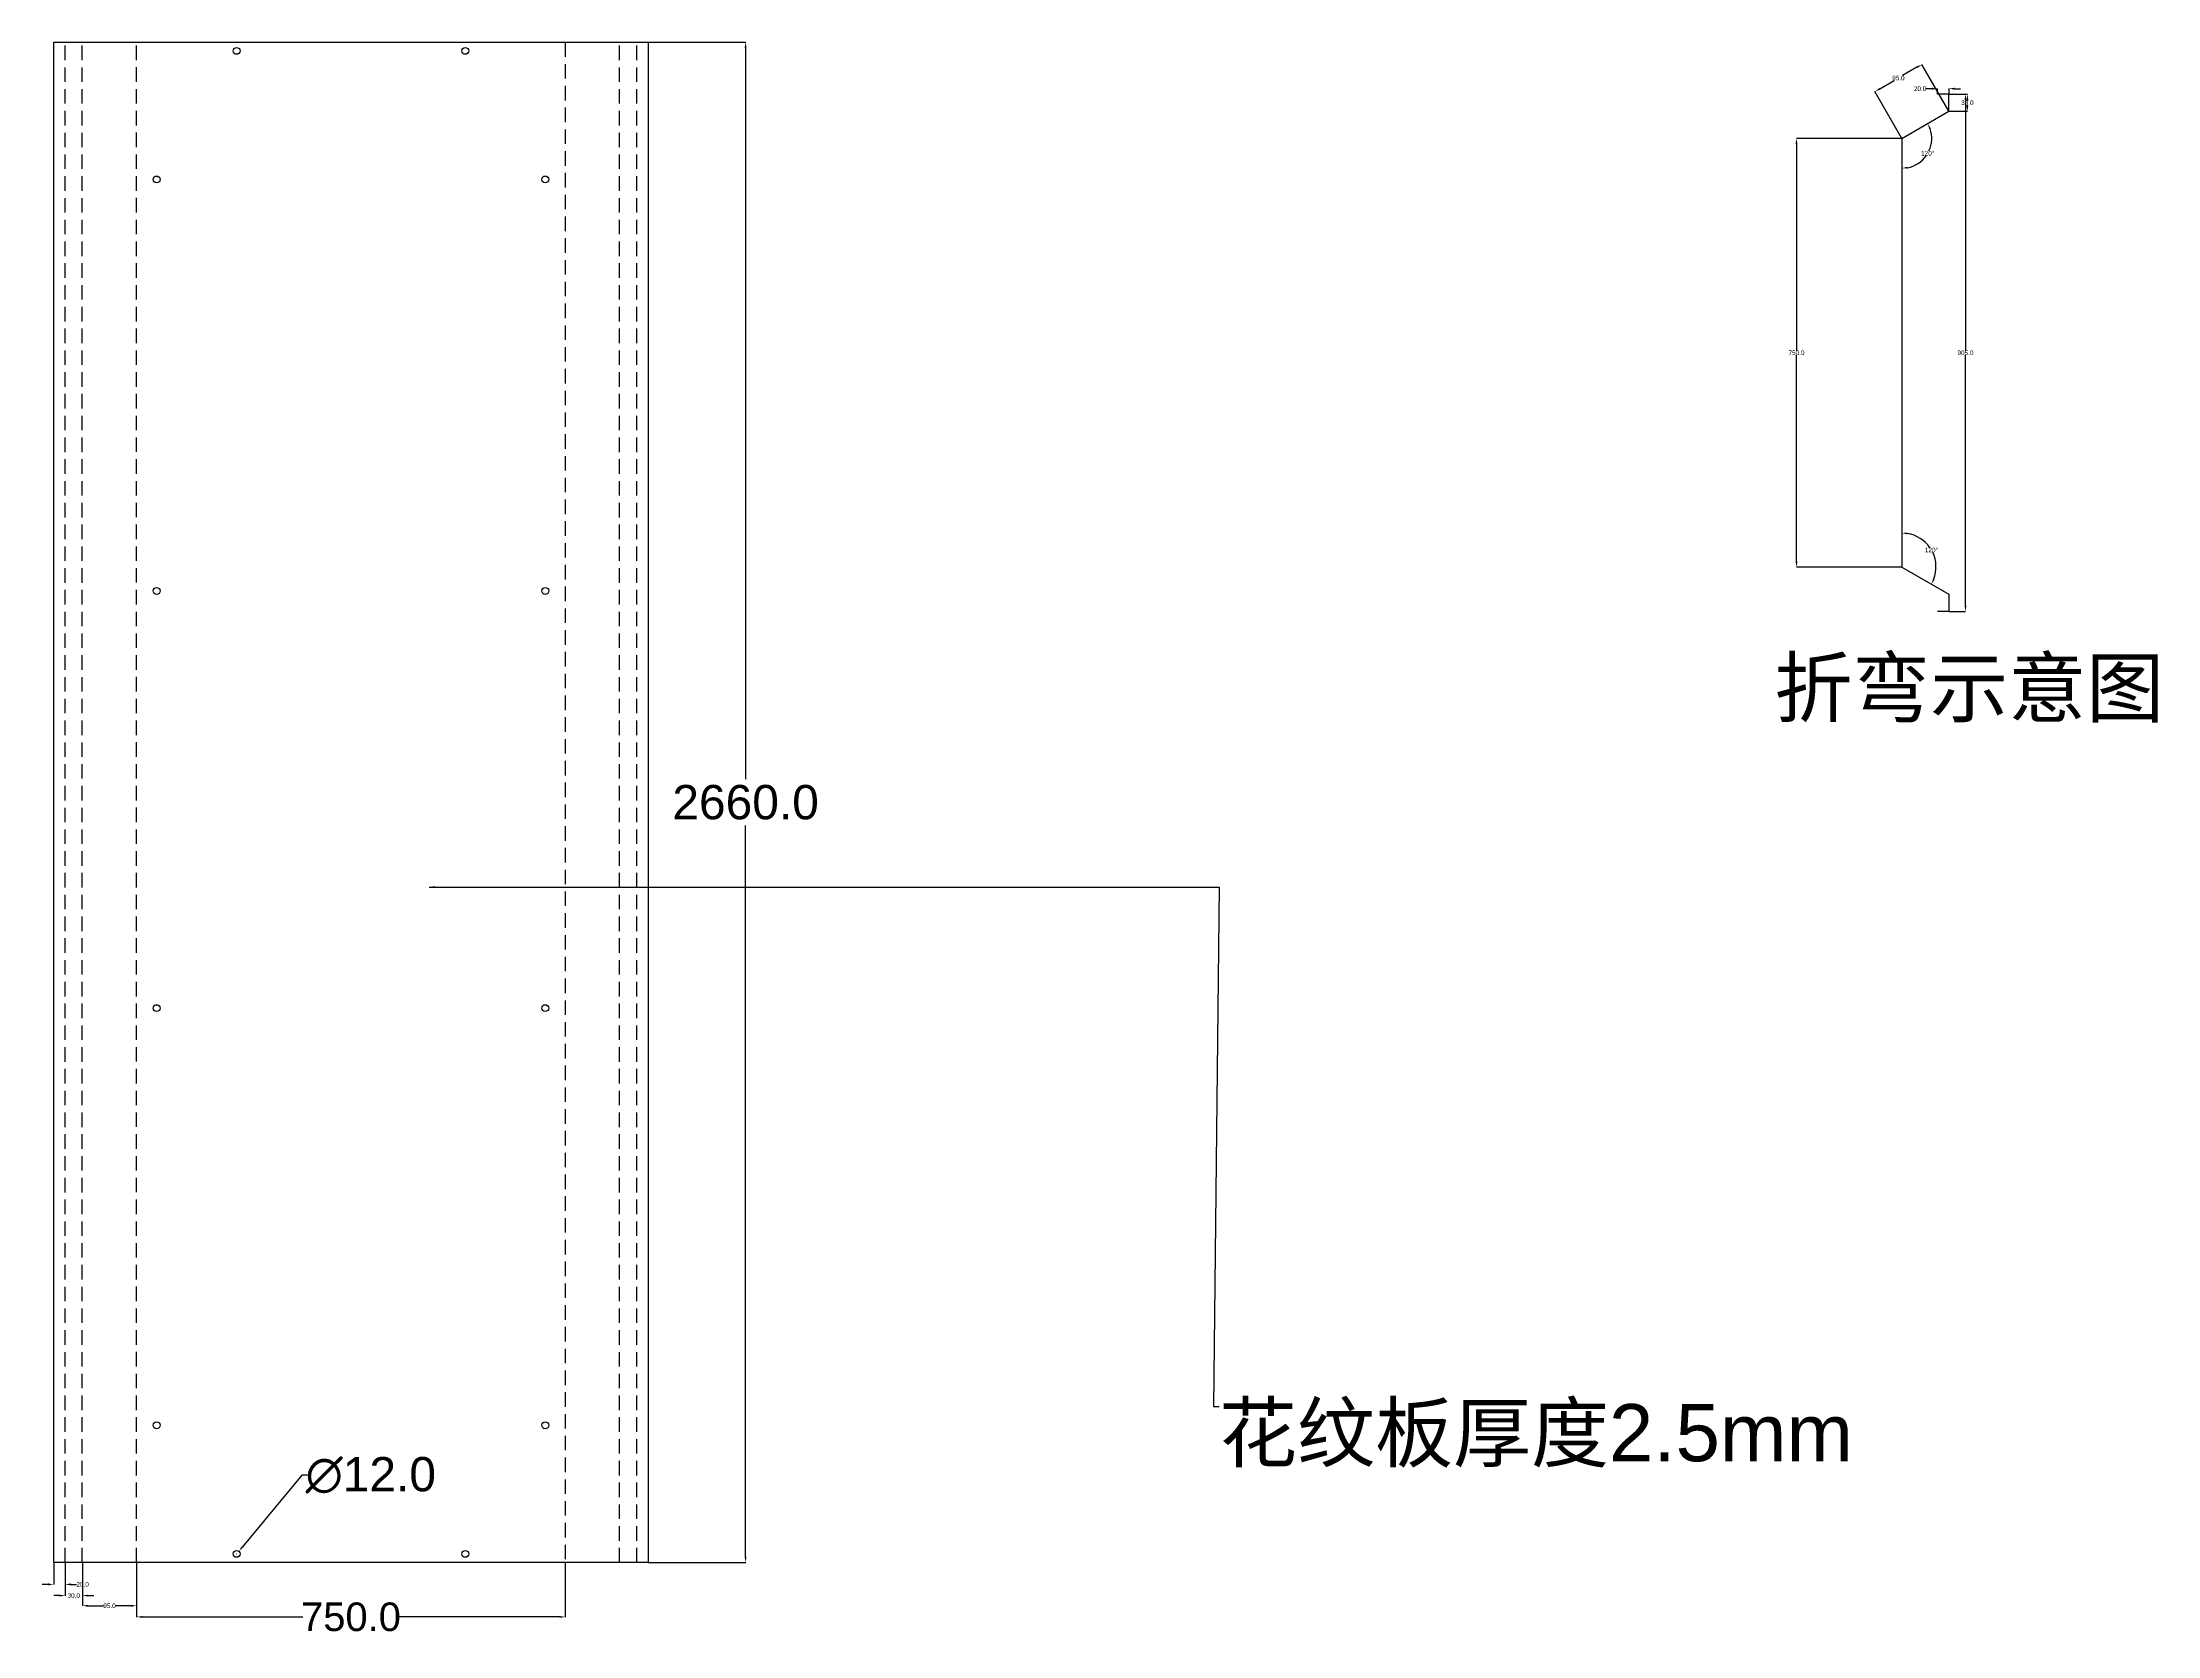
# Model space of a CAD drawing. Header units: millimetres. Extents: x 168 to 3869, y -150 to 2638.
import ezdxf

# ---------------------------------------------------------------- set-up
doc = ezdxf.new("R2010")
doc.units = ezdxf.units.MM
doc.linetypes.add('DASHEDX2', pattern=[38.1, 25.4, -12.7])
doc.styles.get("Standard").update_dxf_attribs({"font": 'arial.ttf'})
doc.dimstyles.get("Standard").update_dxf_attribs({"dimtxt": 8, "dimasz": 10, "dimexe": 0.18, "dimexo": 0.0625, "dimgap": 0.09, "dimtad": 0, "dimtih": 1, "dimtoh": 1, "dimdec": 1, "dimzin": 0, "dimdsep": 46, "dimtxsty": 'Standard', "dimcen": 0.09, "dimclrd": 3, "dimclre": 3, "dimclrt": 3, "dimadec": 0, "dimazin": 0, "dimtfac": 1, "dimtdec": 1, "dimtofl": 0, "dimtmove": 0, "dimatfit": 3, "dimfxl": 1, "dimtolj": 1, "dimtzin": 0, "dimarcsym": 0})

# ---------------------------------------------------------------- blocks, each defined once
blk = doc.blocks.new('*D2')
at = {"color": 3, "lineweight": -2, "transparency": 16777216}
for p, q in [((1228.5, 2637.8), (1399.1, 2637.8)), ((1398.9, 2627.8), (1398.9, 1348.4)), ((1398.9, -12.2), (1398.9, 1267.1)), ((1228.5, -22.2), (1399.1, -22.2))]:
    blk.add_line(p, q, dxfattribs=at)
at = {"color": 3, "transparency": 16777216}
for points in [[(1397.2, 2627.8), (1400.5, 2627.8), (1398.9, 2637.8)], [(1397.2, -12.2), (1400.5, -12.2), (1398.9, -22.2)]]:
    blk.add_solid(points, dxfattribs=at)
at = {"layer": 'Defpoints', "color": 0, "transparency": 16777216}
for p in [(1228.5, 2637.8), (1228.5, -22.2), (1398.9, -22.2)]:
    blk.add_point(p, dxfattribs=at)
at = {"color": 3, "transparency": 16777216, "insert": (1398.9, 1307.8), "char_height": 60, "attachment_point": 5}
blk.add_mtext('\\A1;2660.0', dxfattribs=at)
blk = doc.blocks.new('*D3')
at = {"color": 3, "lineweight": -2, "transparency": 16777216}
for p, q in [((622.7, 130.3), (518.7, 5.1)), ((632.7, 130.3), (622.7, 130.3)), ((508.4, -7.2), (508.6, -7.2)), ((508.5, -7.3), (508.5, -7.1))]:
    blk.add_line(p, q, dxfattribs=at)
at = {"color": 3, "transparency": 16777216}
blk.add_solid([(517.4, 6.2), (520, 4), (512.3, -2.6)], dxfattribs=at)
at = {"layer": 'Defpoints', "color": 0, "transparency": 16777216}
for p in [(504.6, -11.8), (512.3, -2.6)]:
    blk.add_point(p, dxfattribs=at)
at = {"color": 3, "transparency": 16777216, "insert": (743.2, 130.3), "char_height": 60, "attachment_point": 5}
blk.add_mtext('\\A1;∅12.0', dxfattribs=at)
blk = doc.blocks.new('*D4')
at = {"color": 3, "lineweight": -2, "transparency": 16777216}
for p, q in [((333.5, -22.3), (333.5, -117.8)), ((1083.5, -22.3), (1083.5, -117.8)), ((343.5, -117.6), (624.3, -117.6)), ((1073.5, -117.6), (792.6, -117.6))]:
    blk.add_line(p, q, dxfattribs=at)
at = {"color": 3, "transparency": 16777216}
for points in [[(343.5, -115.9), (343.5, -119.2), (333.5, -117.6)], [(1073.5, -115.9), (1073.5, -119.2), (1083.5, -117.6)]]:
    blk.add_solid(points, dxfattribs=at)
at = {"layer": 'Defpoints', "color": 0, "transparency": 16777216}
for p in [(333.5, -22.2), (1083.5, -22.2), (1083.5, -117.6)]:
    blk.add_point(p, dxfattribs=at)
at = {"color": 3, "transparency": 16777216, "insert": (708.5, -117.6), "char_height": 50, "attachment_point": 5}
blk.add_mtext('\\A1;750.0', dxfattribs=at)
blk = doc.blocks.new('*D5')
at = {"color": 3, "linetype": 'ByBlock', "lineweight": -2, "transparency": 16777216}
for p, q in [((238.5, -22.3), (238.5, -98.2)), ((333.5, -22.3), (333.5, -98.2)), ((248.5, -98), (275.5, -98)), ((323.5, -98), (296.4, -98))]:
    blk.add_line(p, q, dxfattribs=at)
at = {"color": 3, "linetype": 'ByBlock', "transparency": 16777216}
for points in [[(248.5, -96.3), (248.5, -99.7), (238.5, -98)], [(323.5, -96.3), (323.5, -99.7), (333.5, -98)]]:
    blk.add_solid(points, dxfattribs=at)
at = {"layer": 'Defpoints', "color": 0, "linetype": 'ByBlock', "transparency": 16777216}
for p in [(238.5, -22.3), (333.5, -22.3), (333.5, -98)]:
    blk.add_point(p, dxfattribs=at)
at = {"color": 3, "linetype": 'ByBlock', "transparency": 16777216, "insert": (286, -98), "char_height": 8, "attachment_point": 5}
blk.add_mtext('\\A1;95.0', dxfattribs=at)
blk = doc.blocks.new('*D6')
at = {"color": 3, "linetype": 'ByBlock', "lineweight": -2, "transparency": 16777216}
for p, q in [((208.5, -22.3), (208.5, -80.4)), ((238.5, -22.4), (238.5, -80.4)), ((198.5, -80.2), (188.5, -80.2)), ((248.5, -80.2), (258.5, -80.2))]:
    blk.add_line(p, q, dxfattribs=at)
at = {"color": 3, "linetype": 'ByBlock', "transparency": 16777216}
for points in [[(198.5, -78.6), (198.5, -81.9), (208.5, -80.2)], [(248.5, -78.6), (248.5, -81.9), (238.5, -80.2)]]:
    blk.add_solid(points, dxfattribs=at)
at = {"layer": 'Defpoints', "color": 0, "linetype": 'ByBlock', "transparency": 16777216}
for p in [(208.5, -22.2), (238.5, -22.3), (238.5, -80.2)]:
    blk.add_point(p, dxfattribs=at)
at = {"color": 3, "linetype": 'ByBlock', "transparency": 16777216, "insert": (223.5, -80.2), "char_height": 8, "attachment_point": 5}
blk.add_mtext('\\A1;30.0', dxfattribs=at)
blk = doc.blocks.new('*D7')
at = {"color": 3, "linetype": 'ByBlock', "lineweight": -2, "transparency": 16777216}
for p, q in [((188.5, -22.3), (188.5, -60.8)), ((208.5, -22.3), (208.5, -60.8)), ((178.5, -60.6), (168.5, -60.6)), ((218.5, -60.6), (228.5, -60.6))]:
    blk.add_line(p, q, dxfattribs=at)
at = {"color": 3, "linetype": 'ByBlock', "transparency": 16777216}
for points in [[(178.5, -58.9), (178.5, -62.3), (188.5, -60.6)], [(218.5, -58.9), (218.5, -62.3), (208.5, -60.6)]]:
    blk.add_solid(points, dxfattribs=at)
at = {"layer": 'Defpoints', "color": 0, "linetype": 'ByBlock', "transparency": 16777216}
for p in [(188.5, -22.2), (208.5, -22.2), (208.5, -60.6)]:
    blk.add_point(p, dxfattribs=at)
at = {"color": 3, "linetype": 'ByBlock', "transparency": 16777216, "insert": (239, -60.6), "char_height": 8, "attachment_point": 5}
blk.add_mtext('\\A1;20.0', dxfattribs=at)
blk = doc.blocks.new('*D8')
at = {"color": 3, "linetype": 'ByBlock', "lineweight": -2, "transparency": 16777216}
for start, end in [(335.1782, 18.9753), (281.0247, 324.5352)]:
    blk.add_arc((3422, 2469.5), 52.1, start, end, dxfattribs=at)
at = {"color": 3, "linetype": 'ByBlock', "transparency": 16777216}
for points in [[(3469.7, 2485.7), (3472.7, 2487.1), (3467.1, 2495.5)], [(3432.1, 2416.8), (3431.8, 2420.1), (3422, 2417.5)]]:
    blk.add_solid(points, dxfattribs=at)
at = {"layer": 'Defpoints', "color": 0, "linetype": 'ByBlock', "transparency": 16777216}
for p in [(3504.3, 2517), (3422, 2469.5), (3422, 2469.5), (3455.4, 2429.6), (3422, 1719.5)]:
    blk.add_point(p, dxfattribs=at)
at = {"color": 3, "linetype": 'ByBlock', "transparency": 16777216, "insert": (3467.1, 2443.5), "char_height": 8, "attachment_point": 5}
blk.add_mtext('\\A1;120°', dxfattribs=at)
blk = doc.blocks.new('*D9')
at = {"color": 3, "linetype": 'ByBlock', "lineweight": -2, "transparency": 16777216}
for start, end in [(34.7499, 80.3819), (339.6181, 25.4678)]:
    blk.add_arc((3422, 1719.5), 59.6, start, end, dxfattribs=at)
at = {"color": 3, "linetype": 'ByBlock', "transparency": 16777216}
for points in [[(3431.8, 1776.6), (3432.1, 1780), (3422, 1779.1)], [(3479.4, 1698), (3476.4, 1699.4), (3473.6, 1689.7)]]:
    blk.add_solid(points, dxfattribs=at)
at = {"layer": 'Defpoints', "color": 0, "linetype": 'ByBlock', "transparency": 16777216}
for p in [(3422, 2469.5), (3422, 1719.5), (3422, 1719.5), (3480.7, 1729.9), (3504.3, 1672)]:
    blk.add_point(p, dxfattribs=at)
at = {"color": 3, "linetype": 'ByBlock', "transparency": 16777216, "insert": (3473.6, 1749.3), "char_height": 8, "attachment_point": 5}
blk.add_mtext('\\A1;120°', dxfattribs=at)
blk = doc.blocks.new('*D10')
at = {"color": 3, "linetype": 'ByBlock', "lineweight": -2, "transparency": 16777216}
for p, q in [((3421.9, 2469.5), (3237.3, 2469.5)), ((3237.5, 2459.5), (3237.5, 2098.7)), ((3237.5, 1729.5), (3237.5, 2090.3)), ((3421.9, 1719.5), (3237.3, 1719.5))]:
    blk.add_line(p, q, dxfattribs=at)
at = {"color": 3, "linetype": 'ByBlock', "transparency": 16777216}
for points in [[(3235.8, 2459.5), (3239.2, 2459.5), (3237.5, 2469.5)], [(3235.8, 1729.5), (3239.2, 1729.5), (3237.5, 1719.5)]]:
    blk.add_solid(points, dxfattribs=at)
at = {"layer": 'Defpoints', "color": 0, "linetype": 'ByBlock', "transparency": 16777216}
for p in [(3422, 2469.5), (3237.5, 1719.5), (3422, 1719.5)]:
    blk.add_point(p, dxfattribs=at)
at = {"color": 3, "linetype": 'ByBlock', "transparency": 16777216, "insert": (3237.5, 2094.5), "char_height": 8, "attachment_point": 5}
blk.add_mtext('\\A1;750.0', dxfattribs=at)
blk = doc.blocks.new('*D11')
at = {"color": 3, "linetype": 'ByBlock', "lineweight": -2, "transparency": 16777216}
for p, q in [((3448.2, 2594), (3423, 2579.4)), ((3504.2, 2517.1), (3456.8, 2599.2)), ((3383.3, 2556.5), (3408.5, 2571.1)), ((3422, 2469.6), (3374.5, 2551.7))]:
    blk.add_line(p, q, dxfattribs=at)
at = {"color": 3, "linetype": 'ByBlock', "transparency": 16777216}
for points in [[(3447.4, 2595.5), (3449.1, 2592.6), (3456.9, 2599)], [(3382.5, 2558), (3384.1, 2555.1), (3374.6, 2551.5)]]:
    blk.add_solid(points, dxfattribs=at)
at = {"layer": 'Defpoints', "color": 0, "linetype": 'ByBlock', "transparency": 16777216}
for p in [(3456.9, 2599), (3504.3, 2517), (3422, 2469.5)]:
    blk.add_point(p, dxfattribs=at)
at = {"color": 3, "linetype": 'ByBlock', "transparency": 16777216, "insert": (3415.8, 2575.3), "char_height": 8, "attachment_point": 5}
blk.add_mtext('\\A1;95.0', dxfattribs=at)
blk = doc.blocks.new('*D12')
at = {"color": 3, "linetype": 'ByBlock', "lineweight": -2, "transparency": 16777216}
for p, q in [((3504.3, 2547), (3536.7, 2547)), ((3504.3, 2517), (3536.7, 2517)), ((3536.5, 2537), (3536.5, 2536.2)), ((3536.5, 2527), (3536.5, 2527.8))]:
    blk.add_line(p, q, dxfattribs=at)
at = {"color": 3, "linetype": 'ByBlock', "transparency": 16777216}
for points in [[(3534.8, 2537), (3538.1, 2537), (3536.5, 2547)], [(3534.8, 2527), (3538.1, 2527), (3536.5, 2517)]]:
    blk.add_solid(points, dxfattribs=at)
at = {"layer": 'Defpoints', "color": 0, "linetype": 'ByBlock', "transparency": 16777216}
for p in [(3504.3, 2547), (3504.3, 2517), (3536.5, 2517)]:
    blk.add_point(p, dxfattribs=at)
at = {"color": 3, "linetype": 'ByBlock', "transparency": 16777216, "insert": (3536.5, 2532), "char_height": 8, "attachment_point": 5}
blk.add_mtext('\\A1;30.0', dxfattribs=at)
blk = doc.blocks.new('*D13')
at = {"color": 3, "linetype": 'ByBlock', "lineweight": -2, "transparency": 16777216}
for p, q in [((3474.3, 2556.6), (3464.3, 2556.6)), ((3484.3, 2547.1), (3484.3, 2556.8)), ((3504.3, 2547.1), (3504.3, 2556.8)), ((3514.3, 2556.6), (3524.3, 2556.6))]:
    blk.add_line(p, q, dxfattribs=at)
at = {"color": 3, "linetype": 'ByBlock', "transparency": 16777216}
for points in [[(3474.3, 2558.3), (3474.3, 2554.9), (3484.3, 2556.6)], [(3514.3, 2558.3), (3514.3, 2554.9), (3504.3, 2556.6)]]:
    blk.add_solid(points, dxfattribs=at)
at = {"layer": 'Defpoints', "color": 0, "linetype": 'ByBlock', "transparency": 16777216}
for p in [(3484.3, 2556.6), (3484.3, 2547), (3504.3, 2547)]:
    blk.add_point(p, dxfattribs=at)
at = {"color": 3, "linetype": 'ByBlock', "transparency": 16777216, "insert": (3453.7, 2556.6), "char_height": 8, "attachment_point": 5}
blk.add_mtext('\\A1;20.0', dxfattribs=at)
blk = doc.blocks.new('*D14')
at = {"color": 3, "linetype": 'ByBlock', "lineweight": -2, "transparency": 16777216}
for p, q in [((3504.4, 2547), (3533.3, 2547)), ((3533.1, 2537), (3533.1, 2098.7)), ((3533.1, 1652), (3533.1, 2090.3)), ((3504.3, 1642), (3533.3, 1642))]:
    blk.add_line(p, q, dxfattribs=at)
at = {"color": 3, "linetype": 'ByBlock', "transparency": 16777216}
for points in [[(3531.5, 2537), (3534.8, 2537), (3533.1, 2547)], [(3531.5, 1652), (3534.8, 1652), (3533.1, 1642)]]:
    blk.add_solid(points, dxfattribs=at)
at = {"layer": 'Defpoints', "color": 0, "linetype": 'ByBlock', "transparency": 16777216}
for p in [(3504.3, 2547), (3504.3, 1642), (3533.1, 1642)]:
    blk.add_point(p, dxfattribs=at)
at = {"color": 3, "linetype": 'ByBlock', "transparency": 16777216, "insert": (3533.1, 2094.5), "char_height": 8, "attachment_point": 5}
blk.add_mtext('\\A1;905.0', dxfattribs=at)

msp = doc.modelspace()

# ---------------------------------------------------------------- linework, layer by layer
for p, q in [((188.46, -22.22), (188.46, 2637.78)), ((188.52, 2637.78), (1228.52, 2637.78)), ((1228.46, 2637.78), (1228.46, -22.22)), ((1228.46, -22.22), (188.46, -22.22))]:
    msp.add_line(p, q)
at = {"color": 4, "linetype": 'DASHEDX2'}
for p, q in [((208.46, -22.28), (208.46, 2637.72)), ((238.46, -22.28), (238.46, 2637.78)), ((333.46, -22.22), (333.46, 2637.78)), ((1083.46, 2637.78), (1083.46, -22.22)), ((1178.46, -22.28), (1178.46, 2637.78)), ((1208.46, -22.28), (1208.46, 2637.72))]:
    msp.add_line(p, q, dxfattribs=at)
at = {"linetype": 'ByBlock'}
for p, q in [((3421.99, 2469.51), (3504.26, 2517.01)), ((3504.26, 2547.01), (3484.26, 2547.01)), ((3504.26, 2517.01), (3504.26, 2547.01)), ((3421.99, 2469.51), (3421.99, 1719.51)), ((3421.99, 1719.51), (3504.26, 1672.01)), ((3504.26, 1672.01), (3504.26, 1642.01)), ((3504.26, 1642.01), (3484.26, 1642.01))]:
    msp.add_line(p, q, dxfattribs=at)
for centre in [(508.46, 2622.78), (908.46, 2622.78), (368.46, 2397.78), (1048.46, 2397.78), (368.46, 1677.78), (1048.46, 1677.78), (368.46, 947.78), (1048.46, 947.78), (368.46, 217.78), (1048.46, 217.78), (508.46, -7.22), (908.46, -7.22)]:
    msp.add_circle(centre, 6)

# ---------------------------------------------------------------- texts
at = {"color": 0, "linetype": 'ByBlock', "insert": (3198.73, 1558.41), "char_height": 100, "width": 773.7335, "attachment_point": 1}
msp.add_mtext('{\\fSimSun|b0|i0|c134|p2;折弯示意图}', dxfattribs=at)
at = {"color": 3, "linetype": 'ByBlock', "insert": (2227.37, 254.84), "char_height": 100, "width": 1275.452, "attachment_point": 1}
msp.add_mtext('{\\fSimSun|b0|i0|c134|p2;花纹板厚度}2.5mm', dxfattribs=at)

# ---------------------------------------------------------------- dimensions: what is measured, and where the dimension line sits
dim = msp.add_linear_dim(base=(1398.87, -22.22), p1=(1228.46, 2637.78), p2=(1228.46, -22.22), angle=90, dimstyle='Standard', override={"dimtxt": 60, "dimgap": 10})
dim.commit()
dim.dimension.update_dxf_attribs({"geometry": '*D2', "text_midpoint": (1398.87, 1307.78)})
at = {"linetype": 'ByBlock'}
dim = msp.add_aligned_dim(p1=(3421.99, 2469.51), p2=(3504.26, 2517.01), distance=94.7, dimstyle='Standard', dxfattribs=at)
dim.commit()
dim.dimension.update_dxf_attribs({"geometry": '*D11', "text_midpoint": (3415.77, 2575.27)})
for base, p1, p2, picture, middle in [((3484.26, 2556.61), (3504.26, 2547.01), (3484.26, 2547.01), '*D13', (3453.72, 2556.61)), ((208.46, -60.61), (188.46, -22.22), (208.46, -22.22), '*D7', (239, -60.61)), ((333.46, -98.01), (238.46, -22.28), (333.46, -22.28), '*D5', (285.96, -98.01))]:
    dim = msp.add_linear_dim(base=base, p1=p1, p2=p2, dimstyle='Standard', dxfattribs=at)
    dim.commit()
    dim.dimension.update_dxf_attribs({"geometry": picture, "text_midpoint": middle})
for base, line1, line2, picture, middle in [((3455.44, 2429.64), ((3421.99, 2469.51), (3421.99, 1719.51)), ((3421.99, 2469.51), (3504.26, 2517.01)), '*D8', (3467.06, 2443.48)), ((3480.72, 1729.86), ((3421.99, 1719.51), (3504.26, 1672.01)), ((3421.99, 2469.51), (3421.99, 1719.51)), '*D9', (3473.64, 1749.33))]:
    dim = msp.add_angular_dim_2l(base=base, line1=line1, line2=line2, dimstyle='Standard', dxfattribs=at)
    dim.commit()
    dim.dimension.update_dxf_attribs({"geometry": picture, "text_midpoint": middle})
for base, p1, p2, picture, middle in [((3536.47, 2517.01), (3504.26, 2547.01), (3504.26, 2517.01), '*D12', (3536.47, 2532.01)), ((3533.13, 1642.01), (3504.32, 2547.01), (3504.26, 1642.01), '*D14', (3533.13, 2094.51)), ((3237.49, 1719.51), (3421.99, 2469.51), (3421.99, 1719.51), '*D10', (3237.49, 2094.51))]:
    dim = msp.add_linear_dim(base=base, p1=p1, p2=p2, angle=90, dimstyle='Standard', dxfattribs=at)
    dim.commit()
    dim.dimension.update_dxf_attribs({"geometry": picture, "text_midpoint": middle})
dim = msp.add_diameter_dim_2p(p1=(504.63, -11.83), p2=(512.3, -2.6), dimstyle='Standard', override={"dimtxt": 60})
dim.commit()
dim.dimension.update_dxf_attribs({"geometry": '*D3', "text_midpoint": (743.25, 130.29), "dimtype": 163})
dim = msp.add_linear_dim(base=(238.46, -80.22), p1=(208.46, -22.22), p2=(238.46, -22.34), dimstyle='Standard', dxfattribs=at)
dim.commit()
dim.dimension.update_dxf_attribs({"geometry": '*D6', "text_midpoint": (223.46, -80.22), "dimtype": 160})
dim = msp.add_linear_dim(base=(1083.46, -117.58), p1=(333.46, -22.22), p2=(1083.46, -22.22), dimstyle='Standard', override={"dimtxt": 50})
dim.commit()
dim.dimension.update_dxf_attribs({"geometry": '*D4', "text_midpoint": (708.46, -117.58)})

# ---------------------------------------------------------------- leaders
at = {"linetype": 'ByBlock', "annotation_type": 0, "has_hookline": 1, "hookline_direction": 0, "text_width": 1126.88}
msp.add_leader([(845.54, 1159.62), (2227.28, 1159.62), (2217.28, 250.84), (2227.28, 250.84)], dimstyle='Standard', override={"dimgap": 0.09, "dimtad": 0}, dxfattribs=at)

doc.saveas('drawing.dxf')
